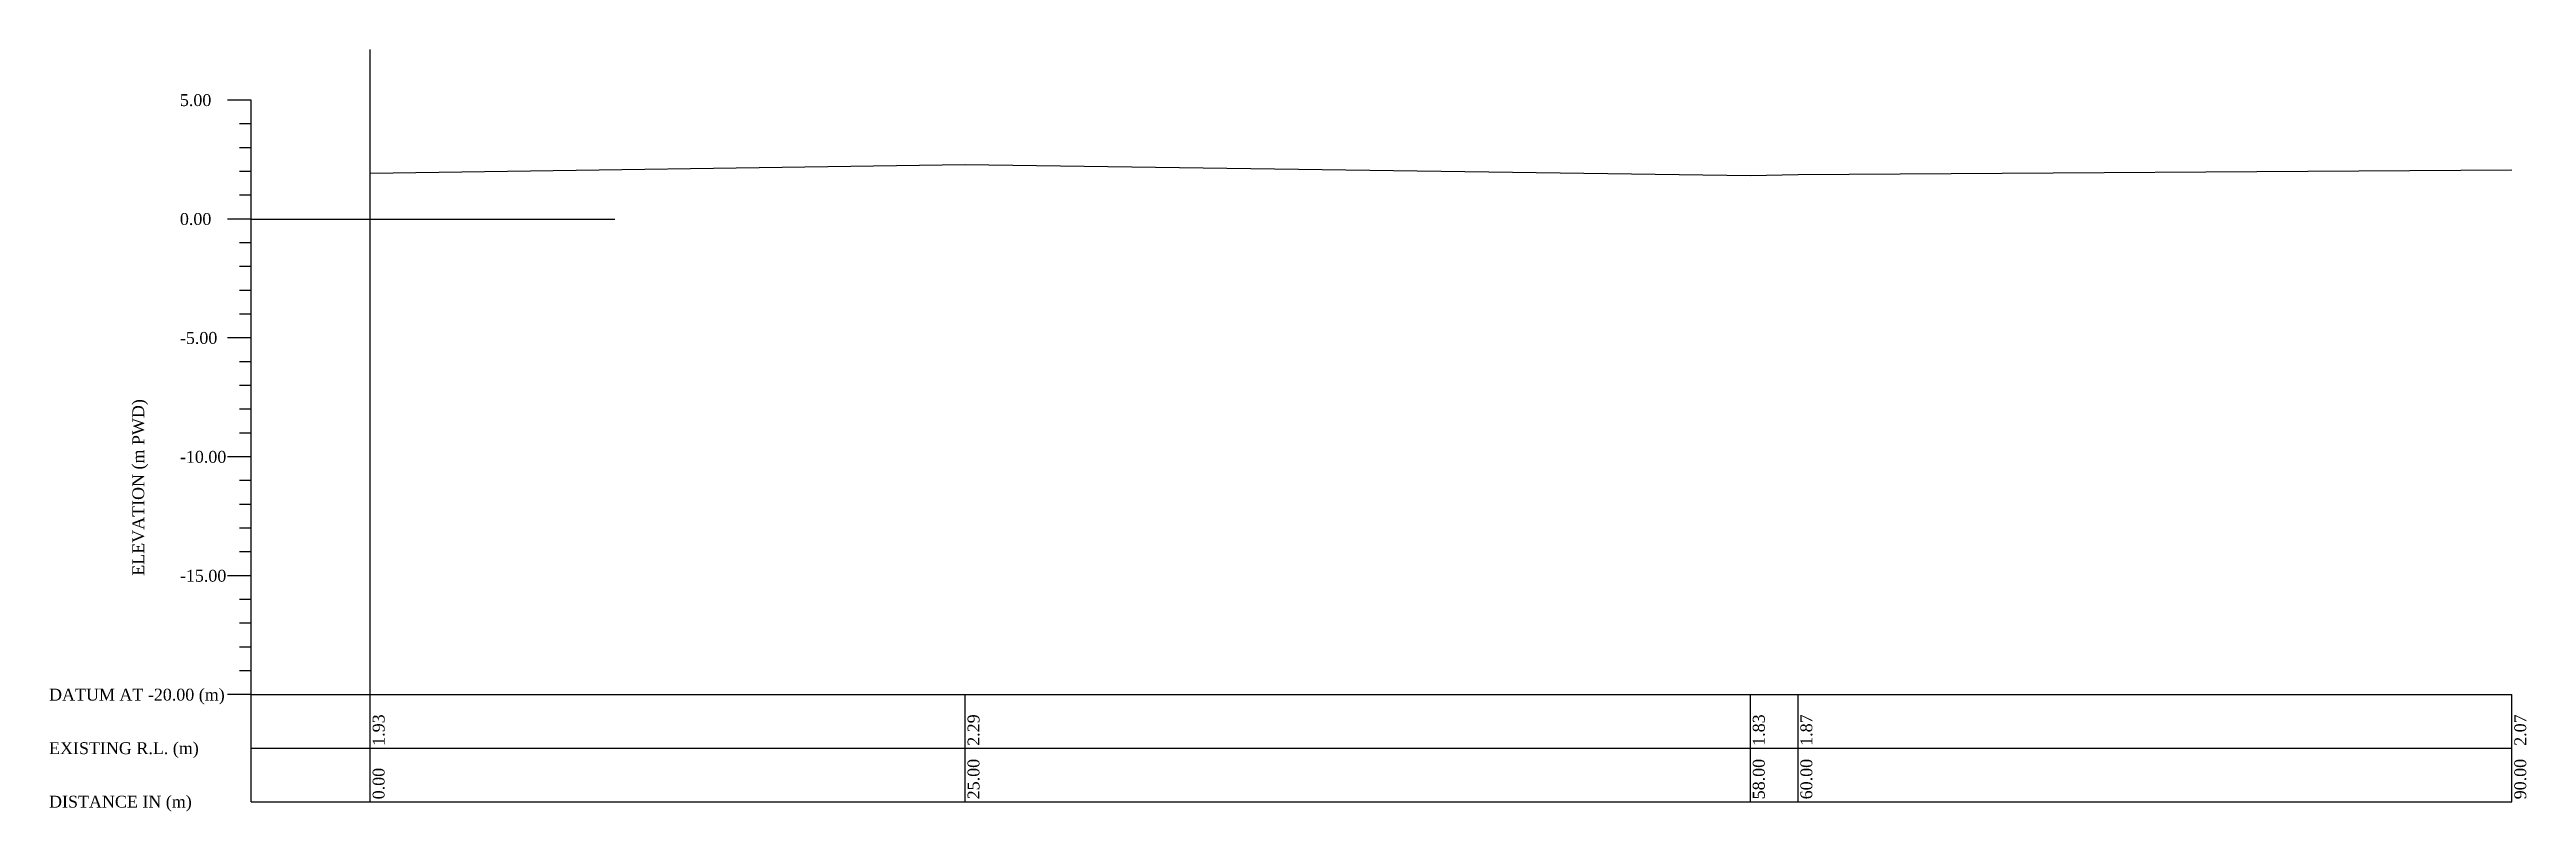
# Model space of a CAD drawing. Header units: metres. Extents: x -148477 to 168932, y -55673 to -2736.
# Drawn here: x 46905 to 47009.1, y -25181.3 to -25149.2 of the extents above; entities that cross this region are included whole.
import ezdxf

# ---------------------------------------------------------------- set-up
doc = ezdxf.new("R2010")
doc.units = ezdxf.units.M
doc.styles.add('liza', font='times.ttf', dxfattribs={"height": 2})

msp = doc.modelspace()

# ---------------------------------------------------------------- texts
at = {"color": 6, "linetype": 'Continuous', "lineweight": -3, "ltscale": 0.5, "char_height": 0.5, "attachment_point": 1, "style": 'liza'}
for s, insert, width in [('5.00', (46910.4664, -25151.1187), 2), ('0.00', (46910.4664, -25156.1187), 2), ('-5.00', (46910.4664, -25161.1187), 2), ('-10.00', (46910.4664, -25166.1187), 2), ('-15.00', (46910.4664, -25171.1187), 2), ('DATUM AT -20.00 (m)', (46904.9664, -25176.1187), 7.5), ('EXISTING R.L. (m)', (46904.9664, -25178.3687), 7.5), ('DISTANCE IN (m)', (46904.9664, -25180.6187), 7.5)]:
    msp.add_mtext(s, dxfattribs=dict(at, insert=insert, width=width))
at = {"color": 6, "linetype": 'Continuous', "lineweight": -3, "ltscale": 0.5, "char_height": 0.5, "attachment_point": 1, "rotation": 90, "style": 'liza'}
for s, insert, width in [('ELEVATION (m PWD)', (46908.4664, -25171.3687), 10), ('1.93', (46918.5664, -25178.5187), 2.15), ('2.29', (46943.5664, -25178.5187), 2.15), ('1.83', (46976.5664, -25178.5187), 2.15), ('1.87', (46978.5664, -25178.5187), 2.15), ('2.07', (47008.5664, -25178.5187), 2.15), ('25.00', (46943.5664, -25180.7687), 2.15), ('58.00', (46976.5664, -25180.7687), 2.15), ('60.00', (46978.5664, -25180.7687), 2.15), ('90.00', (47008.5664, -25180.7687), 2.15), ('0.00', (46918.5664, -25180.7687), 2.15)]:
    msp.add_mtext(s, dxfattribs=dict(at, insert=insert, width=width))

# ---------------------------------------------------------------- linework, layer by layer
at = {"color": 6, "linetype": 'Continuous', "lineweight": -3, "ltscale": 0.5}
for p, q in [((46918.4664, -25176.3687), (46918.4664, -25149.2413)), ((46913.4664, -25151.3687), (46912.4664, -25151.3687)), ((46913.4664, -25180.8687), (46913.4664, -25151.3687)), ((46913.4664, -25152.3687), (46912.9664, -25152.3687)), ((46913.4664, -25153.3687), (46912.9664, -25153.3687)), ((46913.4664, -25154.3687), (46912.9664, -25154.3687)), ((46913.4664, -25155.3687), (46912.9664, -25155.3687)), ((46913.4664, -25156.3687), (46912.4664, -25156.3687)), ((46913.4664, -25156.3687), (46928.7493, -25156.3687)), ((46913.4664, -25157.3687), (46912.9664, -25157.3687)), ((46913.4664, -25158.3687), (46912.9664, -25158.3687)), ((46913.4664, -25159.3687), (46912.9664, -25159.3687)), ((46913.4664, -25160.3687), (46912.9664, -25160.3687)), ((46913.4664, -25161.3687), (46912.4664, -25161.3687)), ((46913.4664, -25162.3687), (46912.9664, -25162.3687)), ((46913.4664, -25163.3687), (46912.9664, -25163.3687)), ((46913.4664, -25164.3687), (46912.9664, -25164.3687)), ((46913.4664, -25165.3687), (46912.9664, -25165.3687)), ((46913.4664, -25166.3687), (46912.4664, -25166.3687)), ((46913.4664, -25167.3687), (46912.9664, -25167.3687)), ((46913.4664, -25168.3687), (46912.9664, -25168.3687)), ((46913.4664, -25169.3687), (46912.9664, -25169.3687)), ((46913.4664, -25170.3687), (46912.9664, -25170.3687)), ((46913.4664, -25171.3687), (46912.4664, -25171.3687)), ((46913.4664, -25172.3687), (46912.9664, -25172.3687)), ((46913.4664, -25173.3687), (46912.9664, -25173.3687)), ((46913.4664, -25174.3687), (46912.9664, -25174.3687)), ((46913.4664, -25175.3687), (46912.9664, -25175.3687)), ((46913.4664, -25176.3687), (46912.4664, -25176.3687)), ((46913.4664, -25176.3687), (47008.4664, -25176.3687)), ((46918.4664, -25180.8687), (46918.4664, -25176.3687)), ((46943.4664, -25180.8687), (46943.4664, -25176.3687)), ((46976.4664, -25180.8687), (46976.4664, -25176.3687)), ((46978.4664, -25180.8687), (46978.4664, -25176.3687)), ((47008.4664, -25180.8687), (47008.4664, -25176.3687)), ((46913.4664, -25178.6187), (47008.4664, -25178.6187)), ((46913.4664, -25180.8687), (47008.4664, -25180.8687))]:
    msp.add_line(p, q, dxfattribs=at)
msp.add_lwpolyline([(46918.4664, -25154.4387), (46943.4664, -25154.0787), (46976.4664, -25154.5367), (46978.4664, -25154.4967), (47008.4664, -25154.2977)], dxfattribs=at)

msp.set_redraw_order([(e.dxf.handle, doc.entitydb.next_handle()) for e in msp.query("TEXT MTEXT ATTDEF DIMENSION ARC_DIMENSION")])  # texts and dimensions are drawn at this point

doc.saveas('drawing.dxf')
